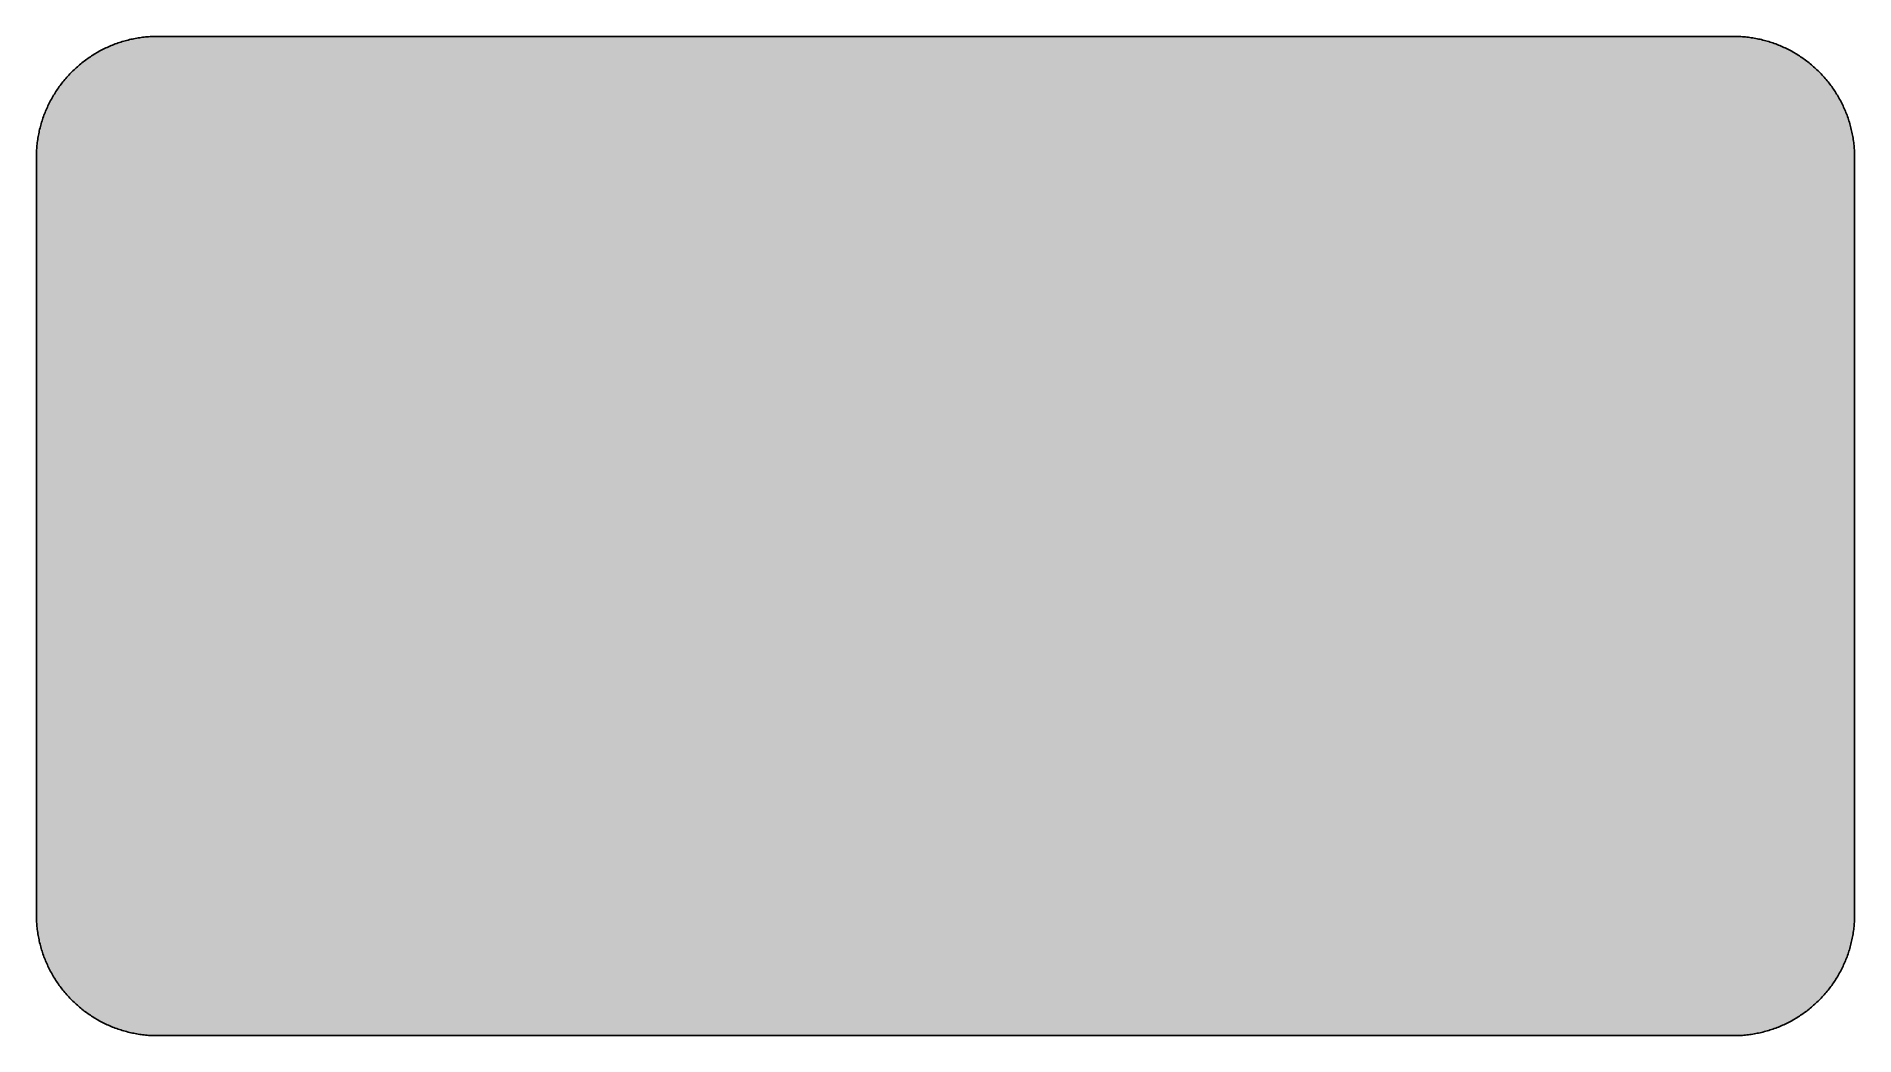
# Model space of a CAD drawing. Header units: millimetres. Extents: x 0 to 212, y 0 to 116.
import ezdxf

# ---------------------------------------------------------------- set-up
doc = ezdxf.new("R2010")
doc.units = ezdxf.units.MM

msp = doc.modelspace()

# ---------------------------------------------------------------- hatches: boundary and pattern name
msp.add_hatch(color=254).paths.add_polyline_path([(14.1633, 0.0536), (13.9878, 0.0533), (13.8125, 0.0559), (13.6373, 0.061), (13.462, 0.0686), (13.2893, 0.0787), (13.114, 0.0914), (12.9413, 0.1041), (12.7686, 0.1219), (12.5959, 0.1397), (12.4231, 0.16), (12.2504, 0.1829), (12.0777, 0.2057), (11.9075, 0.2337), (11.7373, 0.2616), (11.5672, 0.2921), (11.397, 0.3251), (11.2268, 0.3607), (11.0592, 0.3988), (10.8915, 0.4369), (10.7239, 0.4775), (10.5562, 0.5207), (10.3886, 0.5664), (10.2235, 0.6121), (10.0584, 0.6629), (9.8933, 0.7137), (9.7307, 0.7671), (9.5682, 0.8204), (9.4056, 0.8788), (9.2431, 0.9373), (9.083, 0.9982), (8.923, 1.0617), (8.763, 1.1252), (8.6055, 1.1938), (8.4455, 1.2624), (8.2906, 1.331), (8.1331, 1.4046), (7.9781, 1.4783), (7.8232, 1.5545), (7.6708, 1.6332), (7.5184, 1.7145), (7.366, 1.7958), (7.2161, 1.8796), (7.0663, 1.966), (6.919, 2.0523), (6.7716, 2.1438), (6.6243, 2.2352), (6.4795, 2.3266), (6.3348, 2.4232), (6.19, 2.5197), (6.0477, 2.6187), (5.908, 2.7178), (5.7683, 2.8194), (5.6286, 2.9235), (5.4915, 3.0302), (5.3543, 3.1369), (5.2197, 3.2461), (5.0851, 3.3579), (4.953, 3.4722), (4.8209, 3.5865), (4.6914, 3.7033), (4.5644, 3.8202), (4.4348, 3.9395), (4.3104, 4.0615), (4.1859, 4.1859), (4.0615, 4.3104), (3.9395, 4.4348), (3.8202, 4.5618), (3.7033, 4.6914), (3.5865, 4.8209), (3.4722, 4.953), (3.3579, 5.0851), (3.2487, 5.2197), (3.1369, 5.3543), (3.0302, 5.4915), (2.9235, 5.6286), (2.8194, 5.7683), (2.7178, 5.908), (2.6187, 6.0477), (2.5197, 6.19), (2.4232, 6.3348), (2.3266, 6.477), (2.2352, 6.6243), (2.1438, 6.7691), (2.0523, 6.919), (1.966, 7.0663), (1.8796, 7.2161), (1.7958, 7.366), (1.7145, 7.5184), (1.6332, 7.6708), (1.5545, 7.8232), (1.4783, 7.9781), (1.4046, 8.1331), (1.331, 8.2906), (1.2598, 8.4455), (1.1913, 8.603), (1.1252, 8.763), (1.0592, 8.923), (0.9982, 9.083), (0.9373, 9.2431), (0.8763, 9.4056), (0.8204, 9.5682), (0.7645, 9.7307), (0.7112, 9.8933), (0.6604, 10.0584), (0.6121, 10.2235), (0.5639, 10.3911), (0.5207, 10.5562), (0.4775, 10.7239), (0.4343, 10.8915), (0.3962, 11.0592), (0.3607, 11.2268), (0.3251, 11.397), (0.2921, 11.5672), (0.2616, 11.7373), (0.2311, 11.9075), (0.2057, 12.0802), (0.1803, 12.2504), (0.1575, 12.4231), (0.1372, 12.5959), (0.1194, 12.7686), (0.1041, 12.9413), (0.0889, 13.1166), (0.0787, 13.2893), (0.0686, 13.4645), (0.061, 13.6373), (0.0559, 13.8125), (0.0508, 13.9878), (0.0508, 14.163), (0.0522, 102.3592), (0.0508, 102.5322), (0.0559, 102.7074), (0.061, 102.8827), (0.0686, 103.058), (0.0787, 103.2307), (0.0889, 103.4059), (0.1041, 103.5787), (0.1194, 103.7514), (0.1372, 103.9241), (0.1575, 104.0968), (0.1803, 104.2695), (0.2057, 104.4423), (0.2311, 104.6124), (0.2616, 104.7826), (0.2921, 104.9528), (0.3251, 105.123), (0.3607, 105.2932), (0.3962, 105.4608), (0.4343, 105.6284), (0.4775, 105.7961), (0.5207, 105.9637), (0.5639, 106.1314), (0.6121, 106.2965), (0.6604, 106.4616), (0.7112, 106.6267), (0.7645, 106.7892), (0.8204, 106.9518), (0.8763, 107.1143), (0.9373, 107.2769), (0.9982, 107.4369), (1.0592, 107.5969), (1.1252, 107.757), (1.1913, 107.9144), (1.2598, 108.0745), (1.331, 108.2294), (1.4046, 108.3869), (1.4783, 108.5418), (1.5545, 108.6968), (1.6332, 108.8492), (1.7145, 109.0016), (1.7958, 109.154), (1.8796, 109.3038), (1.966, 109.4537), (2.0523, 109.601), (2.1438, 109.7483), (2.2352, 109.8956), (2.3266, 110.0404), (2.4232, 110.1852), (2.5197, 110.33), (2.6187, 110.4722), (2.7178, 110.6119), (2.8194, 110.7516), (2.9235, 110.8913), (3.0302, 111.0285), (3.1369, 111.1656), (3.2487, 111.3003), (3.3579, 111.4349), (3.4722, 111.567), (3.5865, 111.699), (3.7033, 111.8286), (3.8202, 111.9556), (3.9395, 112.0851), (4.0615, 112.2096), (4.1859, 112.334), (4.3104, 112.4585), (4.4348, 112.5804), (4.5644, 112.6998), (4.6914, 112.8166), (4.8209, 112.9335), (4.953, 113.0478), (5.0851, 113.1621), (5.2197, 113.2713), (5.3543, 113.3831), (5.4915, 113.4897), (5.6286, 113.5964), (5.7683, 113.7006), (5.908, 113.8022), (6.0477, 113.9012), (6.19, 114.0003), (6.3348, 114.0968), (6.4795, 114.1933), (6.6243, 114.2848), (6.7716, 114.3762), (6.919, 114.4676), (7.0663, 114.554), (7.2161, 114.6404), (7.366, 114.7242), (7.5184, 114.8055), (7.6708, 114.8867), (7.8232, 114.9655), (7.9781, 115.0417), (8.1331, 115.1153), (8.2906, 115.189), (8.4455, 115.2601), (8.6055, 115.3287), (8.763, 115.3947), (8.923, 115.4608), (9.083, 115.5217), (9.2431, 115.5827), (9.4056, 115.6437), (9.5682, 115.6995), (9.7307, 115.7554), (9.8933, 115.8088), (10.0584, 115.8596), (10.2235, 115.9078), (10.3886, 115.9561), (10.5562, 115.9993), (10.7239, 116.0424), (10.8915, 116.0856), (11.0592, 116.1237), (11.2268, 116.1593), (11.397, 116.1948), (11.5672, 116.2279), (11.7373, 116.2583), (11.9075, 116.2888), (12.0777, 116.3142), (12.2504, 116.3396), (12.4231, 116.3625), (12.5959, 116.3828), (12.7686, 116.4006), (12.9413, 116.4158), (13.114, 116.4311), (13.2893, 116.4412), (13.462, 116.4514), (13.6373, 116.459), (13.8125, 116.4641), (13.9878, 116.4692), (14.163, 116.4692), (197.6078, 116.4703), (197.7822, 116.4692), (197.9574, 116.4641), (198.1327, 116.459), (198.3054, 116.4514), (198.4807, 116.4412), (198.6534, 116.4311), (198.8287, 116.4158), (199.0014, 116.4006), (199.1741, 116.3828), (199.3468, 116.3625), (199.5195, 116.3396), (199.6897, 116.3142), (199.8624, 116.2888), (200.0326, 116.2583), (200.2028, 116.2279), (200.373, 116.1948), (200.5432, 116.1593), (200.7108, 116.1237), (200.8784, 116.0856), (201.0461, 116.0424), (201.2137, 115.9993), (201.3788, 115.9561), (201.5465, 115.9078), (201.7116, 115.8596), (201.8767, 115.8088), (202.0392, 115.7554), (202.2018, 115.6995), (202.3643, 115.6437), (202.5269, 115.5827), (202.6869, 115.5217), (202.8469, 115.4608), (203.007, 115.3947), (203.167, 115.3287), (203.3245, 115.2601), (203.4794, 115.189), (203.6369, 115.1153), (203.7918, 115.0417), (203.9468, 114.9655), (204.0992, 114.8867), (204.2516, 114.8055), (204.404, 114.7242), (204.5538, 114.6404), (204.7037, 114.554), (204.8535, 114.4676), (205.0009, 114.3762), (205.1456, 114.2848), (205.293, 114.1933), (205.4352, 114.0968), (205.58, 114.0003), (205.7222, 113.9012), (205.8619, 113.8022), (206.0016, 113.7006), (206.1413, 113.5964), (206.2785, 113.4897), (206.4156, 113.3831), (206.5503, 113.2713), (206.6849, 113.1621), (206.817, 113.0478), (206.949, 112.9335), (207.0786, 112.8166), (207.2081, 112.6998), (207.3351, 112.5804), (207.4596, 112.4585), (207.584, 112.334), (207.7085, 112.2096), (207.8304, 112.0851), (207.9498, 111.9556), (208.0666, 111.8286), (208.1835, 111.699), (208.2978, 111.567), (208.4121, 111.4349), (208.5238, 111.3003), (208.6331, 111.1656), (208.7397, 111.0285), (208.8464, 110.8913), (208.9506, 110.7516), (209.0522, 110.6119), (209.1512, 110.4722), (209.2503, 110.33), (209.3468, 110.1852), (209.4433, 110.0404), (209.5348, 109.8956), (209.6262, 109.7483), (209.7176, 109.601), (209.804, 109.4537), (209.8904, 109.3038), (209.9742, 109.154), (210.0555, 109.0016), (210.1367, 108.8492), (210.2155, 108.6968), (210.2917, 108.5418), (210.3653, 108.3869), (210.439, 108.2294), (210.5076, 108.0745), (210.5762, 107.9144), (210.6447, 107.757), (210.7082, 107.5969), (210.7717, 107.4369), (210.8327, 107.2769), (210.8911, 107.1143), (210.9495, 106.9518), (211.0029, 106.7892), (211.0562, 106.6267), (211.107, 106.4616), (211.1578, 106.2965), (211.2035, 106.1314), (211.2493, 105.9637), (211.2924, 105.7961), (211.3331, 105.6284), (211.3712, 105.4608), (211.4093, 105.2932), (211.4448, 105.123), (211.4779, 104.9528), (211.5083, 104.7826), (211.5363, 104.6124), (211.5642, 104.4423), (211.5871, 104.2695), (211.6099, 104.0968), (211.6303, 103.9241), (211.648, 103.7514), (211.6658, 103.5787), (211.6785, 103.4059), (211.6912, 103.2307), (211.7014, 103.058), (211.709, 102.8827), (211.7141, 102.7074), (211.7166, 102.5322), (211.7166, 102.3569), (211.7189, 14.1647), (211.7166, 13.9878), (211.7141, 13.8125), (211.709, 13.6373), (211.7014, 13.4645), (211.6912, 13.2893), (211.6785, 13.1166), (211.6658, 12.9413), (211.648, 12.7686), (211.6303, 12.5959), (211.6099, 12.4231), (211.5871, 12.2504), (211.5642, 12.0802), (211.5363, 11.9075), (211.5083, 11.7373), (211.4779, 11.5672), (211.4448, 11.397), (211.4093, 11.2268), (211.3712, 11.0592), (211.3331, 10.8915), (211.2924, 10.7239), (211.2493, 10.5562), (211.2035, 10.3911), (211.1578, 10.2235), (211.107, 10.0584), (211.0562, 9.8933), (211.0029, 9.7307), (210.9495, 9.5682), (210.8911, 9.4056), (210.8327, 9.2431), (210.7717, 9.083), (210.7082, 8.923), (210.6447, 8.763), (210.5762, 8.603), (210.5076, 8.4455), (210.439, 8.2906), (210.3653, 8.1331), (210.2917, 7.9781), (210.2155, 7.8232), (210.1367, 7.6708), (210.0555, 7.5184), (209.9742, 7.366), (209.8904, 7.2161), (209.804, 7.0663), (209.7176, 6.919), (209.6262, 6.7691), (209.5348, 6.6243), (209.4433, 6.477), (209.3468, 6.3348), (209.2503, 6.19), (209.1512, 6.0477), (209.0522, 5.908), (208.9506, 5.7683), (208.8464, 5.6286), (208.7397, 5.4915), (208.6331, 5.3543), (208.5238, 5.2197), (208.4121, 5.0851), (208.2978, 4.953), (208.1835, 4.8209), (208.0666, 4.6914), (207.9498, 4.5618), (207.8304, 4.4348), (207.7085, 4.3104), (207.584, 4.1859), (207.4596, 4.0615), (207.3351, 3.9395), (207.2081, 3.8202), (207.0786, 3.7033), (206.949, 3.5865), (206.817, 3.4722), (206.6849, 3.3579), (206.5503, 3.2461), (206.4156, 3.1369), (206.2785, 3.0302), (206.1413, 2.9235), (206.0016, 2.8194), (205.8619, 2.7178), (205.7222, 2.6187), (205.58, 2.5197), (205.4352, 2.4232), (205.293, 2.3266), (205.1456, 2.2352), (205.0009, 2.1438), (204.8535, 2.0523), (204.7037, 1.966), (204.5538, 1.8796), (204.404, 1.7958), (204.2516, 1.7145), (204.0992, 1.6332), (203.9468, 1.5545), (203.7918, 1.4783), (203.6369, 1.4046), (203.4794, 1.331), (203.3245, 1.2624), (203.167, 1.1938), (203.007, 1.1252), (202.8469, 1.0617), (202.6869, 0.9982), (202.5269, 0.9373), (202.3643, 0.8788), (202.2018, 0.8204), (202.0392, 0.7671), (201.8767, 0.7137), (201.7116, 0.6629), (201.5465, 0.6121), (201.3788, 0.5664), (201.2137, 0.5207), (201.0461, 0.4775), (200.8784, 0.4369), (200.7108, 0.3988), (200.5432, 0.3607), (200.373, 0.3251), (200.2028, 0.2921), (200.0326, 0.2616), (199.8624, 0.2337), (199.6897, 0.2057), (199.5195, 0.1829), (199.3468, 0.16), (199.1741, 0.1397), (199.0014, 0.1219), (198.8287, 0.1041), (198.6534, 0.0914), (198.4807, 0.0787), (198.3054, 0.0686), (198.1327, 0.061), (197.9574, 0.0559), (197.7822, 0.0533), (197.6069, 0.0533)])
h = msp.add_hatch(color=59)
h.paths.add_polyline_path([(14.1633, 3.5814), (13.8887, 3.5839), (13.6169, 3.5941), (13.3477, 3.6119), (13.081, 3.6347), (12.8143, 3.6652), (12.5501, 3.7008), (12.2885, 3.7465), (12.0294, 3.7948), (11.7729, 3.8506), (11.5164, 3.9141), (11.2649, 3.9827), (11.016, 4.0564), (10.7671, 4.1351), (10.5232, 4.2215), (10.2819, 4.3129), (10.0432, 4.412), (9.8069, 4.5161), (9.5733, 4.6228), (9.3447, 4.7371), (9.1186, 4.8565), (8.8951, 4.9809), (8.6741, 5.113), (8.4582, 5.2476), (8.2448, 5.3873), (8.0366, 5.5321), (7.8308, 5.682), (7.6276, 5.8369), (7.4295, 5.9969), (7.2365, 6.1595), (7.046, 6.3297), (6.8605, 6.5024), (6.6777, 6.6802), (6.5024, 6.8605), (6.3271, 7.046), (6.1595, 7.2365), (5.9969, 7.432), (5.8369, 7.6302), (5.682, 7.8308), (5.5321, 8.0366), (5.3873, 8.2448), (5.2451, 8.4582), (5.1105, 8.6741), (4.9809, 8.8951), (4.8565, 9.1186), (4.7371, 9.3447), (4.6228, 9.5758), (4.5136, 9.8069), (4.4094, 10.0432), (4.3129, 10.2819), (4.2215, 10.5232), (4.1351, 10.7696), (4.0538, 11.016), (3.9802, 11.2649), (3.9116, 11.5189), (3.8506, 11.7729), (3.7948, 12.0294), (3.744, 12.2911), (3.7008, 12.5527), (3.6627, 12.8143), (3.6322, 13.081), (3.6093, 13.3502), (3.5916, 13.6195), (3.5814, 13.8913), (3.5789, 14.163), (3.58, 102.3592), (3.5814, 102.6312), (3.5916, 102.903), (3.6093, 103.1723), (3.6322, 103.439), (3.6627, 103.7057), (3.7008, 103.9698), (3.744, 104.2314), (3.7948, 104.4905), (3.8506, 104.7471), (3.9116, 105.0036), (3.9802, 105.2551), (4.0538, 105.504), (4.1351, 105.7529), (4.2215, 105.9967), (4.3129, 106.238), (4.4094, 106.4768), (4.5136, 106.713), (4.6228, 106.9467), (4.7371, 107.1753), (4.8565, 107.4014), (4.9809, 107.6249), (5.1105, 107.8459), (5.2451, 108.0618), (5.3873, 108.2751), (5.5321, 108.4834), (5.682, 108.6891), (5.8369, 108.8923), (5.9969, 109.0905), (6.1595, 109.2835), (6.3271, 109.474), (6.5024, 109.6594), (6.6777, 109.8423), (6.8605, 110.0176), (7.046, 110.1928), (7.2365, 110.3605), (7.4295, 110.523), (7.6276, 110.683), (7.8308, 110.838), (8.0366, 110.9878), (8.2448, 111.1326), (8.4582, 111.2749), (8.6741, 111.4095), (8.8951, 111.539), (9.1186, 111.6635), (9.3447, 111.7829), (9.5733, 111.8972), (9.8069, 112.0064), (10.0432, 112.1105), (10.2819, 112.207), (10.5232, 112.2985), (10.7671, 112.3848), (11.016, 112.4661), (11.2649, 112.5398), (11.5164, 112.6084), (11.7729, 112.6693), (12.0294, 112.7252), (12.2885, 112.776), (12.5501, 112.8192), (12.8143, 112.8573), (13.081, 112.8878), (13.3477, 112.9106), (13.6169, 112.9284), (13.8887, 112.9386), (14.163, 112.9411), (197.6078, 112.9425), (197.8787, 112.9386), (198.1505, 112.9284), (198.4197, 112.9106), (198.689, 112.8878), (198.9557, 112.8573), (199.2173, 112.8192), (199.4789, 112.776), (199.7405, 112.7252), (199.9971, 112.6693), (200.2511, 112.6084), (200.5051, 112.5398), (200.754, 112.4661), (201.0004, 112.3848), (201.2467, 112.2985), (201.488, 112.207), (201.7268, 112.1105), (201.963, 112.0064), (202.1942, 111.8972), (202.4253, 111.7829), (202.6514, 111.6635), (202.8749, 111.539), (203.0959, 111.4095), (203.3118, 111.2749), (203.5251, 111.1326), (203.7334, 110.9878), (203.9391, 110.838), (204.1398, 110.683), (204.3379, 110.523), (204.5335, 110.3605), (204.724, 110.1928), (204.9094, 110.0176), (205.0898, 109.8423), (205.2676, 109.6594), (205.4403, 109.474), (205.6105, 109.2835), (205.773, 109.0905), (205.933, 108.8923), (206.088, 108.6891), (206.2378, 108.4834), (206.3826, 108.2751), (206.5223, 108.0618), (206.6569, 107.8459), (206.789, 107.6249), (206.9135, 107.4014), (207.0329, 107.1753), (207.1472, 106.9467), (207.2538, 106.713), (207.358, 106.4768), (207.457, 106.238), (207.5485, 105.9967), (207.6348, 105.7529), (207.7136, 105.504), (207.7872, 105.2551), (207.8558, 105.0036), (207.9193, 104.7471), (207.9752, 104.4905), (208.0235, 104.2314), (208.0692, 103.9698), (208.1047, 103.7057), (208.1352, 103.439), (208.1581, 103.1723), (208.1759, 102.903), (208.186, 102.6312), (208.1911, 102.3569), (208.1911, 14.1647), (208.186, 13.8913), (208.1759, 13.6195), (208.1581, 13.3502), (208.1352, 13.081), (208.1047, 12.8143), (208.0692, 12.5527), (208.0235, 12.2911), (207.9752, 12.0294), (207.9193, 11.7729), (207.8558, 11.5189), (207.7872, 11.2649), (207.7136, 11.016), (207.6348, 10.7696), (207.5485, 10.5232), (207.457, 10.2819), (207.358, 10.0432), (207.2538, 9.8069), (207.1472, 9.5758), (207.0329, 9.3447), (206.9135, 9.1186), (206.789, 8.8951), (206.6569, 8.6741), (206.5223, 8.4582), (206.3826, 8.2448), (206.2378, 8.0366), (206.088, 7.8308), (205.933, 7.6302), (205.773, 7.432), (205.6105, 7.2365), (205.4403, 7.046), (205.2676, 6.8605), (205.0898, 6.6802), (204.9094, 6.5024), (204.724, 6.3297), (204.5335, 6.1595), (204.3379, 5.9969), (204.1398, 5.8369), (203.9391, 5.682), (203.7334, 5.5321), (203.5251, 5.3873), (203.3118, 5.2476), (203.0959, 5.113), (202.8749, 4.9809), (202.6514, 4.8565), (202.4253, 4.7371), (202.1942, 4.6228), (201.963, 4.5161), (201.7268, 4.412), (201.488, 4.3129), (201.2467, 4.2215), (201.0004, 4.1351), (200.754, 4.0564), (200.5051, 3.9827), (200.2511, 3.9141), (199.9971, 3.8506), (199.7405, 3.7948), (199.4789, 3.7465), (199.2173, 3.7008), (198.9557, 3.6652), (198.689, 3.6347), (198.4197, 3.6119), (198.1505, 3.5941), (197.8787, 3.5839), (197.6069, 3.5789)])
h.paths.add_polyline_path([(14.1633, 8.8731), (14.0259, 8.8748), (13.8887, 8.8798), (13.7541, 8.8875), (13.622, 8.9002), (13.4874, 8.9154), (13.3553, 8.9332), (13.2258, 8.9535), (13.0962, 8.9789), (12.9667, 9.0068), (12.8397, 9.0373), (12.7127, 9.0729), (12.5882, 9.1084), (12.4663, 9.1491), (12.3419, 9.1923), (12.2225, 9.238), (12.1031, 9.2888), (11.9837, 9.3396), (11.8694, 9.3929), (11.7526, 9.4513), (11.6408, 9.5098), (11.5291, 9.5733), (11.4198, 9.6368), (11.3106, 9.7053), (11.2039, 9.7765), (11.0998, 9.8476), (10.9957, 9.9238), (10.8966, 10), (10.7975, 10.0787), (10.6985, 10.1625), (10.6045, 10.2464), (10.5105, 10.3327), (10.4216, 10.4216), (10.3327, 10.5131), (10.2464, 10.6045), (10.16, 10.701), (10.0787, 10.7975), (10, 10.8966), (9.9212, 10.9982), (9.8476, 11.0998), (9.7739, 11.2039), (9.7053, 11.3106), (9.6368, 11.4198), (9.5707, 11.5291), (9.5098, 11.6408), (9.4488, 11.7551), (9.3929, 11.8694), (9.337, 11.9863), (9.2862, 12.1031), (9.238, 12.2225), (9.1923, 12.3444), (9.1491, 12.4663), (9.1084, 12.5908), (9.0703, 12.7152), (9.0373, 12.8397), (9.0068, 12.9692), (8.9789, 13.0962), (8.9535, 13.2258), (8.9306, 13.3579), (8.9129, 13.4899), (8.8976, 13.622), (8.8849, 13.7566), (8.8773, 13.8913), (8.8722, 14.0259), (8.8697, 14.163), (8.8717, 102.3592), (8.8722, 102.4941), (8.8773, 102.6312), (8.8849, 102.7659), (8.8976, 102.8979), (8.9129, 103.0326), (8.9306, 103.1646), (8.9535, 103.2942), (8.9789, 103.4237), (9.0068, 103.5533), (9.0373, 103.6803), (9.0703, 103.8073), (9.1084, 103.9317), (9.1491, 104.0536), (9.1923, 104.1781), (9.238, 104.2975), (9.2862, 104.4169), (9.337, 104.5362), (9.3929, 104.6505), (9.4488, 104.7674), (9.5098, 104.8791), (9.5707, 104.9909), (9.6368, 105.1001), (9.7053, 105.2093), (9.7739, 105.316), (9.8476, 105.4202), (9.9212, 105.5243), (10, 105.6234), (10.0787, 105.7224), (10.16, 105.8215), (10.2464, 105.9155), (10.3327, 106.0094), (10.4216, 106.0983), (10.5105, 106.1872), (10.6045, 106.2736), (10.6985, 106.36), (10.7975, 106.4412), (10.8966, 106.52), (10.9957, 106.5987), (11.0998, 106.6724), (11.2039, 106.746), (11.3106, 106.8146), (11.4198, 106.8832), (11.5291, 106.9492), (11.6408, 107.0102), (11.7526, 107.0712), (11.8694, 107.127), (11.9837, 107.1829), (12.1031, 107.2337), (12.2225, 107.282), (12.3419, 107.3277), (12.4663, 107.3709), (12.5882, 107.4115), (12.7127, 107.4496), (12.8397, 107.4826), (12.9667, 107.5131), (13.0962, 107.5411), (13.2258, 107.5665), (13.3553, 107.5893), (13.4874, 107.6071), (13.622, 107.6223), (13.7541, 107.635), (13.8887, 107.6427), (14.0259, 107.6477), (14.163, 107.6503), (197.6078, 107.6508), (197.7441, 107.6477), (197.8787, 107.6427), (198.0133, 107.635), (198.1479, 107.6223), (198.28, 107.6071), (198.4121, 107.5893), (198.5442, 107.5665), (198.6737, 107.5411), (198.8007, 107.5131), (198.9303, 107.4826), (199.0547, 107.4496), (199.1792, 107.4115), (199.3036, 107.3709), (199.4256, 107.3277), (199.5475, 107.282), (199.6669, 107.2337), (199.7837, 107.1829), (199.9005, 107.127), (200.0148, 107.0712), (200.1291, 107.0102), (200.2409, 106.9492), (200.3501, 106.8832), (200.4593, 106.8146), (200.566, 106.746), (200.6702, 106.6724), (200.7718, 106.5987), (200.8734, 106.52), (200.9724, 106.4412), (201.0689, 106.36), (201.1655, 106.2736), (201.2569, 106.1872), (201.3483, 106.0983), (201.4372, 106.0094), (201.5236, 105.9155), (201.6074, 105.8215), (201.6912, 105.7224), (201.77, 105.6234), (201.8462, 105.5243), (201.9224, 105.4202), (201.9935, 105.316), (202.0646, 105.2093), (202.1332, 105.1001), (202.1967, 104.9909), (202.2602, 104.8791), (202.3186, 104.7674), (202.377, 104.6505), (202.4304, 104.5362), (202.4812, 104.4169), (202.532, 104.2975), (202.5777, 104.1781), (202.6209, 104.0536), (202.6615, 103.9317), (202.6971, 103.8073), (202.7326, 103.6803), (202.7631, 103.5533), (202.7911, 103.4237), (202.8165, 103.2942), (202.8368, 103.1646), (202.8546, 103.0326), (202.8698, 102.8979), (202.8825, 102.7659), (202.8901, 102.6312), (202.8952, 102.4941), (202.8977, 102.3569), (202.8994, 14.1647), (202.8952, 14.0259), (202.8901, 13.8913), (202.8825, 13.7566), (202.8698, 13.622), (202.8546, 13.4899), (202.8368, 13.3579), (202.8165, 13.2258), (202.7911, 13.0962), (202.7631, 12.9692), (202.7326, 12.8397), (202.6971, 12.7152), (202.6615, 12.5908), (202.6209, 12.4663), (202.5777, 12.3444), (202.532, 12.2225), (202.4812, 12.1031), (202.4304, 11.9863), (202.377, 11.8694), (202.3186, 11.7551), (202.2602, 11.6408), (202.1967, 11.5291), (202.1332, 11.4198), (202.0646, 11.3106), (201.9935, 11.2039), (201.9224, 11.0998), (201.8462, 10.9982), (201.77, 10.8966), (201.6912, 10.7975), (201.6074, 10.701), (201.5236, 10.6045), (201.4372, 10.5131), (201.3483, 10.4216), (201.2569, 10.3327), (201.1655, 10.2464), (201.0689, 10.1625), (200.9724, 10.0787), (200.8734, 10), (200.7718, 9.9238), (200.6702, 9.8476), (200.566, 9.7765), (200.4593, 9.7053), (200.3501, 9.6368), (200.2409, 9.5733), (200.1291, 9.5098), (200.0148, 9.4513), (199.9005, 9.3929), (199.7837, 9.3396), (199.6669, 9.2888), (199.5475, 9.238), (199.4256, 9.1923), (199.3036, 9.1491), (199.1792, 9.1084), (199.0547, 9.0729), (198.9303, 9.0373), (198.8007, 9.0068), (198.6737, 8.9789), (198.5442, 8.9535), (198.4121, 8.9332), (198.28, 8.9154), (198.1479, 8.9002), (198.0133, 8.8875), (197.8787, 8.8798), (197.7441, 8.8748), (197.6069, 8.8722)], flags=16)
h = msp.add_hatch(color=59)
edge = h.paths.add_edge_path()
edge.add_line((118.0123, 45.2092), (118.0059, 44.7954))
edge.add_line((118.0059, 44.7954), (117.9957, 44.3941))
edge.add_line((117.9957, 44.3941), (117.9754, 44.003))
edge.add_line((117.9754, 44.003), (117.9474, 43.6245))
edge.add_line((117.9474, 43.6245), (117.9119, 43.2537))
edge.add_line((117.9119, 43.2537), (117.8687, 42.8955))
edge.add_line((117.8687, 42.8955), (117.8179, 42.545))
edge.add_line((117.8179, 42.545), (117.7595, 42.2072))
edge.add_line((117.7595, 42.2072), (117.696, 41.877))
edge.add_line((117.696, 41.877), (117.6249, 41.5595))
edge.add_line((117.6249, 41.5595), (117.5461, 41.2496))
edge.add_line((117.5461, 41.2496), (117.4623, 40.9473))
edge.add_line((117.4623, 40.9473), (117.3709, 40.6578))
edge.add_line((117.3709, 40.6578), (117.2743, 40.3758))
edge.add_line((117.2743, 40.3758), (117.1702, 40.1015))
edge.add_line((117.1702, 40.1015), (117.061, 39.8374))
edge.add_line((117.061, 39.8374), (116.9467, 39.5834))
edge.add_line((116.9467, 39.5834), (116.8273, 39.3344))
edge.add_line((116.8273, 39.3344), (116.7003, 39.0982))
edge.add_line((116.7003, 39.0982), (116.5708, 38.8671))
edge.add_line((116.5708, 38.8671), (116.4336, 38.6461))
edge.add_line((116.4336, 38.6461), (116.2939, 38.4327))
edge.add_line((116.2939, 38.4327), (116.1466, 38.227))
edge.add_line((116.1466, 38.227), (115.9967, 38.0289))
edge.add_line((115.9967, 38.0289), (115.8418, 37.8384))
edge.add_line((115.8418, 37.8384), (115.6843, 37.6555))
edge.add_line((115.6843, 37.6555), (115.5192, 37.4802))
edge.add_line((115.5192, 37.4802), (115.3541, 37.3126))
edge.add_line((115.3541, 37.3126), (115.1814, 37.15))
edge.add_line((115.1814, 37.15), (115.0087, 36.9951))
edge.add_line((115.0087, 36.9951), (114.8309, 36.8478))
edge.add_line((114.8309, 36.8478), (114.648, 36.7081))
edge.add_line((114.648, 36.7081), (114.4651, 36.5735))
edge.add_line((114.4651, 36.5735), (114.2771, 36.4465))
edge.add_line((114.2771, 36.4465), (114.0866, 36.3245))
edge.add_line((114.0866, 36.3245), (113.8936, 36.2102))
edge.add_line((113.8936, 36.2102), (113.698, 36.0985))
edge.add_line((113.698, 36.0985), (113.4999, 35.9969))
edge.add_line((113.4999, 35.9969), (113.2992, 35.8978))
edge.add_line((113.2992, 35.8978), (113.0986, 35.8064))
edge.add_line((113.0986, 35.8064), (112.8928, 35.7175))
edge.add_line((112.8928, 35.7175), (112.6871, 35.6362))
edge.add_line((112.6871, 35.6362), (112.4814, 35.56))
edge.add_line((112.4814, 35.56), (112.2705, 35.4889))
edge.add_line((112.2705, 35.4889), (112.0623, 35.4203))
edge.add_line((112.0623, 35.4203), (111.8514, 35.3593))
edge.add_line((111.8514, 35.3593), (111.6381, 35.3009))
edge.add_line((111.6381, 35.3009), (111.4247, 35.2476))
edge.add_line((111.4247, 35.2476), (111.2114, 35.1993))
edge.add_line((111.2114, 35.1993), (110.998, 35.1561))
edge.add_line((110.998, 35.1561), (110.7846, 35.1155))
edge.add_line((110.7846, 35.1155), (110.5687, 35.0774))
edge.add_line((110.5687, 35.0774), (110.3554, 35.0444))
edge.add_line((110.3554, 35.0444), (110.142, 35.0164))
edge.add_line((110.142, 35.0164), (109.9261, 34.991))
edge.add_line((109.9261, 34.991), (109.7128, 34.9682))
edge.add_line((109.7128, 34.9682), (109.5019, 34.9479))
edge.add_line((109.5019, 34.9479), (109.2886, 34.9326))
edge.add_line((109.2886, 34.9326), (109.0778, 34.9174))
edge.add_line((109.0778, 34.9174), (108.8695, 34.9072))
edge.add_line((108.8695, 34.9072), (108.6612, 34.8996))
edge.add_line((108.6612, 34.8996), (108.4529, 34.8945))
edge.add_line((108.4529, 34.8945), (108.2497, 34.8894))
edge.add_line((108.2497, 34.8894), (108.044, 34.8894))
edge.add_line((108.044, 34.8894), (98.5213, 34.8904))
edge.add_line((98.5213, 34.8904), (98.5213, 56.1453))
edge.add_line((98.5213, 56.1453), (108.0463, 56.1453))
edge.add_line((108.0463, 56.1453), (108.3132, 56.1416))
edge.add_line((108.3132, 56.1416), (108.5774, 56.1365))
edge.add_line((108.5774, 56.1365), (108.8415, 56.1289))
edge.add_line((108.8415, 56.1289), (109.1006, 56.1162))
edge.add_line((109.1006, 56.1162), (109.3597, 56.101))
edge.add_line((109.3597, 56.101), (109.6162, 56.0832))
edge.add_line((109.6162, 56.0832), (109.8677, 56.0603))
edge.add_line((109.8677, 56.0603), (110.1192, 56.0324))
edge.add_line((110.1192, 56.0324), (110.3681, 56.0019))
edge.add_line((110.3681, 56.0019), (110.6119, 55.9664))
edge.add_line((110.6119, 55.9664), (110.8532, 55.9257))
edge.add_line((110.8532, 55.9257), (111.0945, 55.8825))
edge.add_line((111.0945, 55.8825), (111.3307, 55.8343))
edge.add_line((111.3307, 55.8343), (111.5644, 55.7835))
edge.add_line((111.5644, 55.7835), (111.793, 55.7251))
edge.add_line((111.793, 55.7251), (112.0216, 55.6641))
edge.add_line((112.0216, 55.6641), (112.2451, 55.5955))
edge.add_line((112.2451, 55.5955), (112.4661, 55.5244))
edge.add_line((112.4661, 55.5244), (112.682, 55.4482))
edge.add_line((112.682, 55.4482), (112.8979, 55.3669))
edge.add_line((112.8979, 55.3669), (113.1062, 55.278))
edge.add_line((113.1062, 55.278), (113.3145, 55.1866))
edge.add_line((113.3145, 55.1866), (113.5177, 55.0901))
edge.add_line((113.5177, 55.0901), (113.7183, 54.9859))
edge.add_line((113.7183, 54.9859), (113.9139, 54.8767))
edge.add_line((113.9139, 54.8767), (114.107, 54.7624))
edge.add_line((114.107, 54.7624), (114.2949, 54.643))
edge.add_line((114.2949, 54.643), (114.4803, 54.516))
edge.add_line((114.4803, 54.516), (114.6607, 54.3839))
edge.add_line((114.6607, 54.3839), (114.8359, 54.2468))
edge.add_line((114.8359, 54.2468), (115.0087, 54.102))
edge.add_line((115.0087, 54.102), (115.1788, 53.9496))
edge.add_line((115.1788, 53.9496), (115.3414, 53.7921))
edge.add_line((115.3414, 53.7921), (115.5014, 53.6296))
edge.add_line((115.5014, 53.6296), (115.6589, 53.4594))
edge.add_line((115.6589, 53.4594), (115.8088, 53.2816))
edge.add_line((115.8088, 53.2816), (115.9561, 53.0987))
edge.add_line((115.9561, 53.0987), (116.0983, 52.9082))
edge.add_line((116.0983, 52.9082), (116.2355, 52.7101))
edge.add_line((116.2355, 52.7101), (116.3701, 52.5043))
edge.add_line((116.3701, 52.5043), (116.4971, 52.2935))
edge.add_line((116.4971, 52.2935), (116.6216, 52.0751))
edge.add_line((116.6216, 52.0751), (116.7409, 51.8465))
edge.add_line((116.7409, 51.8465), (116.8552, 51.6128))
edge.add_line((116.8552, 51.6128), (116.9645, 51.3715))
edge.add_line((116.9645, 51.3715), (117.0661, 51.1226))
edge.add_line((117.0661, 51.1226), (117.1651, 50.866))
edge.add_line((117.1651, 50.866), (117.2591, 50.5993))
edge.add_line((117.2591, 50.5993), (117.348, 50.3276))
edge.add_line((117.348, 50.3276), (117.4318, 50.0456))
edge.add_line((117.4318, 50.0456), (117.5106, 49.7561))
edge.add_line((117.5106, 49.7561), (117.5817, 49.4589))
edge.add_line((117.5817, 49.4589), (117.6503, 49.1541))
edge.add_line((117.6503, 49.1541), (117.7112, 48.8391))
edge.add_line((117.7112, 48.8391), (117.7671, 48.5165))
edge.add_line((117.7671, 48.5165), (117.8179, 48.1838))
edge.add_line((117.8179, 48.1838), (117.8636, 47.8434))
edge.add_line((117.8636, 47.8434), (117.9017, 47.4955))
edge.add_line((117.9017, 47.4955), (117.9347, 47.1373))
edge.add_line((117.9347, 47.1373), (117.9627, 46.769))
edge.add_line((117.9627, 46.769), (117.983, 46.3931))
edge.add_line((117.983, 46.3931), (117.9982, 46.007))
edge.add_line((117.9982, 46.007), (118.0084, 45.6133))
edge.add_line((118.0084, 45.6133), (118.0109, 45.2069))
edge = h.paths.add_edge_path(flags=16)
edge.add_line((115.7192, 72.9022), (115.7148, 72.5068))
edge.add_line((115.7148, 72.5068), (115.7021, 72.1208))
edge.add_line((115.7021, 72.1208), (115.6843, 71.7474))
edge.add_line((115.6843, 71.7474), (115.6564, 71.3867))
edge.add_line((115.6564, 71.3867), (115.6233, 71.0336))
edge.add_line((115.6233, 71.0336), (115.5827, 70.6933))
edge.add_line((115.5827, 70.6933), (115.5344, 70.3631))
edge.add_line((115.5344, 70.3631), (115.4811, 70.043))
edge.add_line((115.4811, 70.043), (115.4201, 69.7332))
edge.add_line((115.4201, 69.7332), (115.3541, 69.4334))
edge.add_line((115.3541, 69.4334), (115.2804, 69.1413))
edge.add_line((115.2804, 69.1413), (115.2017, 68.8619))
edge.add_line((115.2017, 68.8619), (115.1153, 68.5902))
edge.add_line((115.1153, 68.5902), (115.0264, 68.3285))
edge.add_line((115.0264, 68.3285), (114.9299, 68.0745))
edge.add_line((114.9299, 68.0745), (114.8283, 67.8307))
edge.add_line((114.8283, 67.8307), (114.7242, 67.597))
edge.add_line((114.7242, 67.597), (114.6124, 67.3684))
edge.add_line((114.6124, 67.3684), (114.4956, 67.1525))
edge.add_line((114.4956, 67.1525), (114.3762, 66.9417))
edge.add_line((114.3762, 66.9417), (114.2517, 66.741))
edge.add_line((114.2517, 66.741), (114.1222, 66.548))
edge.add_line((114.1222, 66.548), (113.9901, 66.3626))
edge.add_line((113.9901, 66.3626), (113.853, 66.1848))
edge.add_line((113.853, 66.1848), (113.7133, 66.0121))
edge.add_line((113.7133, 66.0121), (113.5685, 65.8495))
edge.add_line((113.5685, 65.8495), (113.4212, 65.6946))
edge.add_line((113.4212, 65.6946), (113.2713, 65.5447))
edge.add_line((113.2713, 65.5447), (113.1189, 65.405))
edge.add_line((113.1189, 65.405), (112.9614, 65.2678))
edge.add_line((112.9614, 65.2678), (112.8039, 65.1408))
edge.add_line((112.8039, 65.1408), (112.6414, 65.0189))
edge.add_line((112.6414, 65.0189), (112.4788, 64.9021))
edge.add_line((112.4788, 64.9021), (112.3137, 64.7929))
edge.add_line((112.3137, 64.7929), (112.1461, 64.6887))
edge.add_line((112.1461, 64.6887), (111.9759, 64.5922))
edge.add_line((111.9759, 64.5922), (111.8057, 64.4982))
edge.add_line((111.8057, 64.4982), (111.633, 64.4119))
edge.add_line((111.633, 64.4119), (111.4603, 64.3306))
edge.add_line((111.4603, 64.3306), (111.2876, 64.2544))
edge.add_line((111.2876, 64.2544), (111.1123, 64.1833))
edge.add_line((111.1123, 64.1833), (110.9345, 64.1172))
edge.add_line((110.9345, 64.1172), (110.7592, 64.0537))
edge.add_line((110.7592, 64.0537), (110.584, 63.9978))
edge.add_line((110.584, 63.9978), (110.4062, 63.9445))
edge.add_line((110.4062, 63.9445), (110.2284, 63.8962))
edge.add_line((110.2284, 63.8962), (110.0531, 63.8505))
edge.add_line((110.0531, 63.8505), (109.8753, 63.8099))
edge.add_line((109.8753, 63.8099), (109.7001, 63.7718))
edge.add_line((109.7001, 63.7718), (109.5248, 63.7388))
edge.add_line((109.5248, 63.7388), (109.3521, 63.7083))
edge.add_line((109.3521, 63.7083), (109.1794, 63.6829))
edge.add_line((109.1794, 63.6829), (109.0066, 63.6575))
edge.add_line((109.0066, 63.6575), (108.8365, 63.6372))
edge.add_line((108.8365, 63.6372), (108.6688, 63.6194))
edge.add_line((108.6688, 63.6194), (108.5012, 63.6041))
edge.add_line((108.5012, 63.6041), (108.3361, 63.5889))
edge.add_line((108.3361, 63.5889), (108.1735, 63.5787))
edge.add_line((108.1735, 63.5787), (108.0135, 63.5711))
edge.add_line((108.0135, 63.5711), (107.856, 63.5635))
edge.add_line((107.856, 63.5635), (107.6985, 63.5584))
edge.add_line((107.6985, 63.5584), (107.5461, 63.5559))
edge.add_line((107.5461, 63.5559), (107.3988, 63.5533))
edge.add_line((107.3988, 63.5533), (107.2515, 63.5533))
edge.add_line((107.2515, 63.5533), (98.5213, 63.5536))
edge.add_line((98.5213, 63.5536), (98.5213, 81.8099))
edge.add_line((98.5213, 81.8099), (106.8998, 81.8099))
edge.add_line((106.8998, 81.8099), (107.1651, 81.8058))
edge.add_line((107.1651, 81.8058), (107.4293, 81.8007))
edge.add_line((107.4293, 81.8007), (107.6884, 81.7931))
edge.add_line((107.6884, 81.7931), (107.9424, 81.7804))
edge.add_line((107.9424, 81.7804), (108.1938, 81.7651))
edge.add_line((108.1938, 81.7651), (108.4402, 81.7448))
edge.add_line((108.4402, 81.7448), (108.6841, 81.722))
edge.add_line((108.6841, 81.722), (108.9228, 81.694))
edge.add_line((108.9228, 81.694), (109.159, 81.6635))
edge.add_line((109.159, 81.6635), (109.3902, 81.628))
edge.add_line((109.3902, 81.628), (109.6188, 81.5873))
edge.add_line((109.6188, 81.5873), (109.8423, 81.5467))
edge.add_line((109.8423, 81.5467), (110.0607, 81.4984))
edge.add_line((110.0607, 81.4984), (110.2766, 81.4476))
edge.add_line((110.2766, 81.4476), (110.4875, 81.3943))
edge.add_line((110.4875, 81.3943), (110.6957, 81.3333))
edge.add_line((110.6957, 81.3333), (110.8989, 81.2724))
edge.add_line((110.8989, 81.2724), (111.0971, 81.2038))
edge.add_line((111.0971, 81.2038), (111.2926, 81.1327))
edge.add_line((111.2926, 81.1327), (111.4831, 81.0565))
edge.add_line((111.4831, 81.0565), (111.6711, 80.9777))
edge.add_line((111.6711, 80.9777), (111.854, 80.8939))
edge.add_line((111.854, 80.8939), (112.0343, 80.805))
edge.add_line((112.0343, 80.805), (112.207, 80.711))
edge.add_line((112.207, 80.711), (112.3798, 80.6145))
edge.add_line((112.3798, 80.6145), (112.5449, 80.5104))
edge.add_line((112.5449, 80.5104), (112.7074, 80.4037))
edge.add_line((112.7074, 80.4037), (112.8674, 80.2945))
edge.add_line((112.8674, 80.2945), (113.0198, 80.1776))
edge.add_line((113.0198, 80.1776), (113.1697, 80.0583))
edge.add_line((113.1697, 80.0583), (113.317, 79.9313))
edge.add_line((113.317, 79.9313), (113.4567, 79.8017))
edge.add_line((113.4567, 79.8017), (113.5964, 79.6671))
edge.add_line((113.5964, 79.6671), (113.7285, 79.5274))
edge.add_line((113.7285, 79.5274), (113.858, 79.3826))
edge.add_line((113.858, 79.3826), (113.9825, 79.2353))
edge.add_line((113.9825, 79.2353), (114.1019, 79.0804))
edge.add_line((114.1019, 79.0804), (114.2187, 78.9203))
edge.add_line((114.2187, 78.9203), (114.3305, 78.7578))
edge.add_line((114.3305, 78.7578), (114.4397, 78.5876))
edge.add_line((114.4397, 78.5876), (114.5413, 78.4123))
edge.add_line((114.5413, 78.4123), (114.6404, 78.2345))
edge.add_line((114.6404, 78.2345), (114.7369, 78.0491))
edge.add_line((114.7369, 78.0491), (114.8283, 77.8586))
edge.add_line((114.8283, 77.8586), (114.9121, 77.663))
edge.add_line((114.9121, 77.663), (114.996, 77.4624))
edge.add_line((114.996, 77.4624), (115.0722, 77.2566))
edge.add_line((115.0722, 77.2566), (115.1458, 77.0458))
edge.add_line((115.1458, 77.0458), (115.2144, 76.8299))
edge.add_line((115.2144, 76.8299), (115.2804, 76.6064))
edge.add_line((115.2804, 76.6064), (115.3389, 76.3803))
edge.add_line((115.3389, 76.3803), (115.3947, 76.1467))
edge.add_line((115.3947, 76.1467), (115.4455, 75.9079))
edge.add_line((115.4455, 75.9079), (115.4938, 75.6641))
edge.add_line((115.4938, 75.6641), (115.537, 75.4126))
edge.add_line((115.537, 75.4126), (115.5751, 75.1586))
edge.add_line((115.5751, 75.1586), (115.6081, 74.897))
edge.add_line((115.6081, 74.897), (115.636, 74.6277))
edge.add_line((115.636, 74.6277), (115.6614, 74.356))
edge.add_line((115.6614, 74.356), (115.6818, 74.0766))
edge.add_line((115.6818, 74.0766), (115.697, 73.7921))
edge.add_line((115.697, 73.7921), (115.7097, 73.5))
edge.add_line((115.7097, 73.5), (115.7148, 73.2028))
edge.add_line((115.7148, 73.2028), (115.7173, 72.9005))
edge = h.paths.add_edge_path(flags=16)
edge.add_line((127.7137, 45.3856), (127.7061, 45.9384))
edge.add_line((127.7061, 45.9384), (127.6883, 46.4795))
edge.add_line((127.6883, 46.4795), (127.6604, 47.0078))
edge.add_line((127.6604, 47.0078), (127.6198, 47.5209))
edge.add_line((127.6198, 47.5209), (127.569, 48.0212))
edge.add_line((127.569, 48.0212), (127.508, 48.5064))
edge.add_line((127.508, 48.5064), (127.4369, 48.9788))
edge.add_line((127.4369, 48.9788), (127.3556, 49.4386))
edge.add_line((127.3556, 49.4386), (127.2642, 49.8881))
edge.add_line((127.2642, 49.8881), (127.1651, 50.3225))
edge.add_line((127.1651, 50.3225), (127.0559, 50.7441))
edge.add_line((127.0559, 50.7441), (126.9365, 51.1531))
edge.add_line((126.9365, 51.1531), (126.8095, 51.5518))
edge.add_line((126.8095, 51.5518), (126.6749, 51.9379))
edge.add_line((126.6749, 51.9379), (126.5301, 52.3113))
edge.add_line((126.5301, 52.3113), (126.3802, 52.6745))
edge.add_line((126.3802, 52.6745), (126.2202, 53.0276))
edge.add_line((126.2202, 53.0276), (126.0551, 53.3679))
edge.add_line((126.0551, 53.3679), (125.8824, 53.6981))
edge.add_line((125.8824, 53.6981), (125.7046, 54.0156))
edge.add_line((125.7046, 54.0156), (125.5192, 54.3255))
edge.add_line((125.5192, 54.3255), (125.3261, 54.6227))
edge.add_line((125.3261, 54.6227), (125.1306, 54.9123))
edge.add_line((125.1306, 54.9123), (124.9274, 55.1891))
edge.add_line((124.9274, 55.1891), (124.7191, 55.4584))
edge.add_line((124.7191, 55.4584), (124.5057, 55.7174))
edge.add_line((124.5057, 55.7174), (124.2873, 55.9664))
edge.add_line((124.2873, 55.9664), (124.0663, 56.2077))
edge.add_line((124.0663, 56.2077), (123.8377, 56.4388))
edge.add_line((123.8377, 56.4388), (123.6091, 56.6623))
edge.add_line((123.6091, 56.6623), (123.3754, 56.8757))
edge.add_line((123.3754, 56.8757), (123.1367, 57.0814))
edge.add_line((123.1367, 57.0814), (122.8979, 57.2795))
edge.add_line((122.8979, 57.2795), (122.6541, 57.4675))
edge.add_line((122.6541, 57.4675), (122.4077, 57.6504))
edge.add_line((122.4077, 57.6504), (122.1613, 57.8231))
edge.add_line((122.1613, 57.8231), (121.9124, 57.9907))
edge.add_line((121.9124, 57.9907), (121.6609, 58.1508))
edge.add_line((121.6609, 58.1508), (121.4069, 58.3006))
edge.add_line((121.4069, 58.3006), (121.1529, 58.4479))
edge.add_line((121.1529, 58.4479), (120.8989, 58.5851))
edge.add_line((120.8989, 58.5851), (120.6449, 58.7172))
edge.add_line((120.6449, 58.7172), (120.3884, 58.8442))
edge.add_line((120.3884, 58.8442), (120.1344, 58.9636))
edge.add_line((120.1344, 58.9636), (119.8778, 59.0779))
edge.add_line((119.8778, 59.0779), (119.6238, 59.1871))
edge.add_line((119.6238, 59.1871), (119.3698, 59.2887))
edge.add_line((119.3698, 59.2887), (119.1184, 59.3877))
edge.add_line((119.1184, 59.3877), (118.8669, 59.4792))
edge.add_line((118.8669, 59.4792), (118.618, 59.5655))
edge.add_line((118.618, 59.5655), (118.3691, 59.6494))
edge.add_line((118.3691, 59.6494), (118.1227, 59.7256))
edge.add_line((118.1227, 59.7256), (117.8814, 59.7992))
edge.add_line((117.8814, 59.7992), (117.6401, 59.8703))
edge.add_line((117.6401, 59.8703), (117.4039, 59.9364))
edge.add_line((117.4039, 59.9364), (117.1702, 59.9973))
edge.add_line((117.1702, 59.9973), (116.9391, 60.0558))
edge.add_line((116.9391, 60.0558), (116.713, 60.1091))
edge.add_line((116.713, 60.1091), (116.492, 60.1624))
edge.add_line((116.492, 60.1624), (116.2736, 60.2107))
edge.add_line((116.2736, 60.2107), (116.0602, 60.2564))
edge.add_line((116.0602, 60.2564), (115.8545, 60.2996))
edge.add_line((115.8545, 60.2996), (115.6513, 60.3402))
edge.add_line((115.6513, 60.3402), (115.4532, 60.3783))
edge.add_line((115.4532, 60.3783), (115.6437, 60.4215))
edge.add_line((115.6437, 60.4215), (115.8367, 60.4698))
edge.add_line((115.8367, 60.4698), (116.0323, 60.5257))
edge.add_line((116.0323, 60.5257), (116.2304, 60.5841))
edge.add_line((116.2304, 60.5841), (116.4285, 60.6476))
edge.add_line((116.4285, 60.6476), (116.6292, 60.7187))
edge.add_line((116.6292, 60.7187), (116.8298, 60.7924))
edge.add_line((116.8298, 60.7924), (117.0305, 60.8736))
edge.add_line((117.0305, 60.8736), (117.2337, 60.9575))
edge.add_line((117.2337, 60.9575), (117.4369, 61.0489))
edge.add_line((117.4369, 61.0489), (117.6426, 61.1454))
edge.add_line((117.6426, 61.1454), (117.8458, 61.2445))
edge.add_line((117.8458, 61.2445), (118.0516, 61.3512))
edge.add_line((118.0516, 61.3512), (118.2573, 61.4604))
edge.add_line((118.2573, 61.4604), (118.4631, 61.5772))
edge.add_line((118.4631, 61.5772), (118.6663, 61.6991))
edge.add_line((118.6663, 61.6991), (118.872, 61.8261))
edge.add_line((118.872, 61.8261), (119.0752, 61.9557))
edge.add_line((119.0752, 61.9557), (119.2784, 62.0928))
edge.add_line((119.2784, 62.0928), (119.4816, 62.2351))
edge.add_line((119.4816, 62.2351), (119.6823, 62.3824))
edge.add_line((119.6823, 62.3824), (119.8829, 62.5348))
edge.add_line((119.8829, 62.5348), (120.081, 62.6897))
edge.add_line((120.081, 62.6897), (120.2766, 62.8523))
edge.add_line((120.2766, 62.8523), (120.4722, 63.0199))
edge.add_line((120.4722, 63.0199), (120.6678, 63.1927))
edge.add_line((120.6678, 63.1927), (120.8583, 63.3705))
edge.add_line((120.8583, 63.3705), (121.0488, 63.5533))
edge.add_line((121.0488, 63.5533), (121.2342, 63.7413))
edge.add_line((121.2342, 63.7413), (121.4196, 63.9343))
edge.add_line((121.4196, 63.9343), (121.6025, 64.1325))
edge.add_line((121.6025, 64.1325), (121.7803, 64.3357))
edge.add_line((121.7803, 64.3357), (121.9581, 64.5439))
edge.add_line((121.9581, 64.5439), (122.1308, 64.7573))
edge.add_line((122.1308, 64.7573), (122.301, 64.9757))
edge.add_line((122.301, 64.9757), (122.4661, 65.1993))
edge.add_line((122.4661, 65.1993), (122.6287, 65.4279))
edge.add_line((122.6287, 65.4279), (122.7887, 65.6615))
edge.add_line((122.7887, 65.6615), (122.9436, 65.9003))
edge.add_line((122.9436, 65.9003), (123.0935, 66.1441))
edge.add_line((123.0935, 66.1441), (123.2408, 66.3931))
edge.add_line((123.2408, 66.3931), (123.383, 66.6471))
edge.add_line((123.383, 66.6471), (123.5202, 66.9061))
edge.add_line((123.5202, 66.9061), (123.6548, 67.1703))
edge.add_line((123.6548, 67.1703), (123.7818, 67.4395))
edge.add_line((123.7818, 67.4395), (123.9063, 67.7139))
edge.add_line((123.9063, 67.7139), (124.0231, 67.9933))
edge.add_line((124.0231, 67.9933), (124.1349, 68.2777))
edge.add_line((124.1349, 68.2777), (124.2416, 68.5673))
edge.add_line((124.2416, 68.5673), (124.3432, 68.8619))
edge.add_line((124.3432, 68.8619), (124.4371, 69.1617))
edge.add_line((124.4371, 69.1617), (124.526, 69.4665))
edge.add_line((124.526, 69.4665), (124.6099, 69.7763))
edge.add_line((124.6099, 69.7763), (124.6861, 70.0913))
edge.add_line((124.6861, 70.0913), (124.7572, 70.4113))
edge.add_line((124.7572, 70.4113), (124.8207, 70.7365))
edge.add_line((124.8207, 70.7365), (124.8766, 71.0667))
edge.add_line((124.8766, 71.0667), (124.9248, 71.4019))
edge.add_line((124.9248, 71.4019), (124.968, 71.7423))
edge.add_line((124.968, 71.7423), (125.0036, 72.0877))
edge.add_line((125.0036, 72.0877), (125.0315, 72.4383))
edge.add_line((125.0315, 72.4383), (125.0493, 72.7913))
edge.add_line((125.0493, 72.7913), (125.062, 73.152))
edge.add_line((125.062, 73.152), (125.0671, 73.5178))
edge.add_line((125.0671, 73.5178), (125.0594, 74.074))
edge.add_line((125.0594, 74.074), (125.0417, 74.6176))
edge.add_line((125.0417, 74.6176), (125.0112, 75.151))
edge.add_line((125.0112, 75.151), (124.9705, 75.6691))
edge.add_line((124.9705, 75.6691), (124.9172, 76.1771))
edge.add_line((124.9172, 76.1771), (124.8512, 76.675))
edge.add_line((124.8512, 76.675), (124.7724, 77.1601))
edge.add_line((124.7724, 77.1601), (124.6861, 77.6326))
edge.add_line((124.6861, 77.6326), (124.587, 78.0948))
edge.add_line((124.587, 78.0948), (124.4752, 78.5444))
edge.add_line((124.4752, 78.5444), (124.3533, 78.9838))
edge.add_line((124.3533, 78.9838), (124.2212, 79.4131))
edge.add_line((124.2212, 79.4131), (124.079, 79.8297))
edge.add_line((124.079, 79.8297), (123.9266, 80.2361))
edge.add_line((123.9266, 80.2361), (123.7615, 80.6323))
edge.add_line((123.7615, 80.6323), (123.5888, 81.0184))
edge.add_line((123.5888, 81.0184), (123.4034, 81.3918))
edge.add_line((123.4034, 81.3918), (123.2103, 81.7575))
edge.add_line((123.2103, 81.7575), (123.0071, 82.1106))
edge.add_line((123.0071, 82.1106), (122.7912, 82.4535))
edge.add_line((122.7912, 82.4535), (122.5702, 82.7862))
edge.add_line((122.5702, 82.7862), (122.3366, 83.1113))
edge.add_line((122.3366, 83.1113), (122.0953, 83.4238))
edge.add_line((122.0953, 83.4238), (121.8438, 83.7286))
edge.add_line((121.8438, 83.7286), (121.5822, 84.0232))
edge.add_line((121.5822, 84.0232), (121.3155, 84.3077))
edge.add_line((121.3155, 84.3077), (121.0361, 84.582))
edge.add_line((121.0361, 84.582), (120.7491, 84.8487))
edge.add_line((120.7491, 84.8487), (120.4544, 85.1052))
edge.add_line((120.4544, 85.1052), (120.1522, 85.3542))
edge.add_line((120.1522, 85.3542), (119.8397, 85.5929))
edge.add_line((119.8397, 85.5929), (119.5222, 85.8215))
edge.add_line((119.5222, 85.8215), (119.1946, 86.0425))
edge.add_line((119.1946, 86.0425), (118.8593, 86.2559))
edge.add_line((118.8593, 86.2559), (118.5164, 86.4591))
edge.add_line((118.5164, 86.4591), (118.1659, 86.6546))
edge.add_line((118.1659, 86.6546), (117.8077, 86.8401))
edge.add_line((117.8077, 86.8401), (117.442, 87.0179))
edge.add_line((117.442, 87.0179), (117.0711, 87.1906))
edge.add_line((117.0711, 87.1906), (116.6901, 87.3531))
edge.add_line((116.6901, 87.3531), (116.3041, 87.5055))
edge.add_line((116.3041, 87.5055), (115.9129, 87.6529))
edge.add_line((115.9129, 87.6529), (115.5116, 87.7926))
edge.add_line((115.5116, 87.7926), (115.1052, 87.9246))
edge.add_line((115.1052, 87.9246), (114.6937, 88.0491))
edge.add_line((114.6937, 88.0491), (114.2746, 88.1659))
edge.add_line((114.2746, 88.1659), (113.8504, 88.2752))
edge.add_line((113.8504, 88.2752), (113.4212, 88.3768))
edge.add_line((113.4212, 88.3768), (112.9843, 88.4707))
edge.add_line((112.9843, 88.4707), (112.5423, 88.5596))
edge.add_line((112.5423, 88.5596), (112.0953, 88.6409))
edge.add_line((112.0953, 88.6409), (111.6432, 88.7171))
edge.add_line((111.6432, 88.7171), (111.186, 88.7832))
edge.add_line((111.186, 88.7832), (110.7211, 88.8467))
edge.add_line((110.7211, 88.8467), (110.2538, 88.9))
edge.add_line((110.2538, 88.9), (109.7813, 88.9508))
edge.add_line((109.7813, 88.9508), (109.3038, 88.994))
edge.add_line((109.3038, 88.994), (108.8212, 89.0295))
edge.add_line((108.8212, 89.0295), (108.3335, 89.06))
edge.add_line((108.3335, 89.06), (107.8433, 89.0854))
edge.add_line((107.8433, 89.0854), (107.348, 89.1032))
edge.add_line((107.348, 89.1032), (106.8502, 89.1184))
edge.add_line((106.8502, 89.1184), (106.3473, 89.1261))
edge.add_line((106.3473, 89.1261), (105.8393, 89.1286))
edge.add_line((105.8393, 89.1286), (88.9963, 89.13))
edge.add_line((88.9963, 89.13), (88.9963, 27.3939))
edge.add_line((88.9963, 27.3939), (107.3408, 27.3939))
edge.add_line((107.3408, 27.3939), (107.8459, 27.3964))
edge.add_line((107.8459, 27.3964), (108.3513, 27.4041))
edge.add_line((108.3513, 27.4041), (108.8542, 27.4168))
edge.add_line((108.8542, 27.4168), (109.3572, 27.4345))
edge.add_line((109.3572, 27.4345), (109.855, 27.4599))
edge.add_line((109.855, 27.4599), (110.3478, 27.4904))
edge.add_line((110.3478, 27.4904), (110.8405, 27.526))
edge.add_line((110.8405, 27.526), (111.3282, 27.5692))
edge.add_line((111.3282, 27.5692), (111.8159, 27.6174))
edge.add_line((111.8159, 27.6174), (112.2959, 27.6733))
edge.add_line((112.2959, 27.6733), (112.7735, 27.7368))
edge.add_line((112.7735, 27.7368), (113.2484, 27.8054))
edge.add_line((113.2484, 27.8054), (113.7183, 27.8816))
edge.add_line((113.7183, 27.8816), (114.1832, 27.9679))
edge.add_line((114.1832, 27.9679), (114.6429, 28.0594))
edge.add_line((114.6429, 28.0594), (115.1001, 28.1584))
edge.add_line((115.1001, 28.1584), (115.5497, 28.2651))
edge.add_line((115.5497, 28.2651), (115.9967, 28.3794))
edge.add_line((115.9967, 28.3794), (116.4361, 28.5039))
edge.add_line((116.4361, 28.5039), (116.8705, 28.6334))
edge.add_line((116.8705, 28.6334), (117.2997, 28.7757))
edge.add_line((117.2997, 28.7757), (117.7239, 28.923))
edge.add_line((117.7239, 28.923), (118.1405, 29.0805))
edge.add_line((118.1405, 29.0805), (118.552, 29.2481))
edge.add_line((118.552, 29.2481), (118.9584, 29.4234))
edge.add_line((118.9584, 29.4234), (119.3546, 29.6113))
edge.add_line((119.3546, 29.6113), (119.7458, 29.8044))
edge.add_line((119.7458, 29.8044), (120.1318, 30.0101))
edge.add_line((120.1318, 30.0101), (120.5078, 30.226))
edge.add_line((120.5078, 30.226), (120.8786, 30.4495))
edge.add_line((120.8786, 30.4495), (121.2393, 30.6857))
edge.add_line((121.2393, 30.6857), (121.5949, 30.9321))
edge.add_line((121.5949, 30.9321), (121.9403, 31.1887))
edge.add_line((121.9403, 31.1887), (122.2781, 31.4554))
edge.add_line((122.2781, 31.4554), (122.6083, 31.7348))
edge.add_line((122.6083, 31.7348), (122.9309, 32.0243))
edge.add_line((122.9309, 32.0243), (123.2433, 32.324))
edge.add_line((123.2433, 32.324), (123.5456, 32.6365))
edge.add_line((123.5456, 32.6365), (123.8402, 32.9616))
edge.add_line((123.8402, 32.9616), (124.1273, 33.2969))
edge.add_line((124.1273, 33.2969), (124.4016, 33.6448))
edge.add_line((124.4016, 33.6448), (124.6683, 34.0055))
edge.add_line((124.6683, 34.0055), (124.9248, 34.3789))
edge.add_line((124.9248, 34.3789), (125.1712, 34.7624))
edge.add_line((125.1712, 34.7624), (125.4074, 35.1612))
edge.add_line((125.4074, 35.1612), (125.6335, 35.5727))
edge.add_line((125.6335, 35.5727), (125.8494, 35.9969))
edge.add_line((125.8494, 35.9969), (126.0551, 36.4338))
edge.add_line((126.0551, 36.4338), (126.2482, 36.8859))
edge.add_line((126.2482, 36.8859), (126.431, 37.3482))
edge.add_line((126.431, 37.3482), (126.6012, 37.8282))
edge.add_line((126.6012, 37.8282), (126.7612, 38.321))
edge.add_line((126.7612, 38.321), (126.9111, 38.8264))
edge.add_line((126.9111, 38.8264), (127.0457, 39.3471))
edge.add_line((127.0457, 39.3471), (127.1702, 39.8831))
edge.add_line((127.1702, 39.8831), (127.2819, 40.4343))
edge.add_line((127.2819, 40.4343), (127.381, 40.9981))
edge.add_line((127.381, 40.9981), (127.4674, 41.5773))
edge.add_line((127.4674, 41.5773), (127.541, 42.1742))
edge.add_line((127.541, 42.1742), (127.602, 42.7838))
edge.add_line((127.602, 42.7838), (127.6502, 43.4111))
edge.add_line((127.6502, 43.4111), (127.6858, 44.0512))
edge.add_line((127.6858, 44.0512), (127.7061, 44.7091))
edge.add_line((127.7061, 44.7091), (127.7112, 45.3847))

# ---------------------------------------------------------------- linework, layer by layer
at = {"color": 254}
msp.add_lwpolyline([(14.1633, 0.0536), (13.9878, 0.0533), (13.8125, 0.0559), (13.6373, 0.061), (13.462, 0.0686), (13.2893, 0.0787), (13.114, 0.0914), (12.9413, 0.1041), (12.7686, 0.1219), (12.5959, 0.1397), (12.4231, 0.16), (12.2504, 0.1829), (12.0777, 0.2057), (11.9075, 0.2337), (11.7373, 0.2616), (11.5672, 0.2921), (11.397, 0.3251), (11.2268, 0.3607), (11.0592, 0.3988), (10.8915, 0.4369), (10.7239, 0.4775), (10.5562, 0.5207), (10.3886, 0.5664), (10.2235, 0.6121), (10.0584, 0.6629), (9.8933, 0.7137), (9.7307, 0.7671), (9.5682, 0.8204), (9.4056, 0.8788), (9.2431, 0.9373), (9.083, 0.9982), (8.923, 1.0617), (8.763, 1.1252), (8.6055, 1.1938), (8.4455, 1.2624), (8.2906, 1.331), (8.1331, 1.4046), (7.9781, 1.4783), (7.8232, 1.5545), (7.6708, 1.6332), (7.5184, 1.7145), (7.366, 1.7958), (7.2161, 1.8796), (7.0663, 1.966), (6.919, 2.0523), (6.7716, 2.1438), (6.6243, 2.2352), (6.4795, 2.3266), (6.3348, 2.4232), (6.19, 2.5197), (6.0477, 2.6187), (5.908, 2.7178), (5.7683, 2.8194), (5.6286, 2.9235), (5.4915, 3.0302), (5.3543, 3.1369), (5.2197, 3.2461), (5.0851, 3.3579), (4.953, 3.4722), (4.8209, 3.5865), (4.6914, 3.7033), (4.5644, 3.8202), (4.4348, 3.9395), (4.3104, 4.0615), (4.1859, 4.1859), (4.0615, 4.3104), (3.9395, 4.4348), (3.8202, 4.5618), (3.7033, 4.6914), (3.5865, 4.8209), (3.4722, 4.953), (3.3579, 5.0851), (3.2487, 5.2197), (3.1369, 5.3543), (3.0302, 5.4915), (2.9235, 5.6286), (2.8194, 5.7683), (2.7178, 5.908), (2.6187, 6.0477), (2.5197, 6.19), (2.4232, 6.3348), (2.3266, 6.477), (2.2352, 6.6243), (2.1438, 6.7691), (2.0523, 6.919), (1.966, 7.0663), (1.8796, 7.2161), (1.7958, 7.366), (1.7145, 7.5184), (1.6332, 7.6708), (1.5545, 7.8232), (1.4783, 7.9781), (1.4046, 8.1331), (1.331, 8.2906), (1.2598, 8.4455), (1.1913, 8.603), (1.1252, 8.763), (1.0592, 8.923), (0.9982, 9.083), (0.9373, 9.2431), (0.8763, 9.4056), (0.8204, 9.5682), (0.7645, 9.7307), (0.7112, 9.8933), (0.6604, 10.0584), (0.6121, 10.2235), (0.5639, 10.3911), (0.5207, 10.5562), (0.4775, 10.7239), (0.4343, 10.8915), (0.3962, 11.0592), (0.3607, 11.2268), (0.3251, 11.397), (0.2921, 11.5672), (0.2616, 11.7373), (0.2311, 11.9075), (0.2057, 12.0802), (0.1803, 12.2504), (0.1575, 12.4231), (0.1372, 12.5959), (0.1194, 12.7686), (0.1041, 12.9413), (0.0889, 13.1166), (0.0787, 13.2893), (0.0686, 13.4645), (0.061, 13.6373), (0.0559, 13.8125), (0.0508, 13.9878), (0.0508, 14.163), (0.0522, 102.3592), (0.0508, 102.5322), (0.0559, 102.7074), (0.061, 102.8827), (0.0686, 103.058), (0.0787, 103.2307), (0.0889, 103.4059), (0.1041, 103.5787), (0.1194, 103.7514), (0.1372, 103.9241), (0.1575, 104.0968), (0.1803, 104.2695), (0.2057, 104.4423), (0.2311, 104.6124), (0.2616, 104.7826), (0.2921, 104.9528), (0.3251, 105.123), (0.3607, 105.2932), (0.3962, 105.4608), (0.4343, 105.6284), (0.4775, 105.7961), (0.5207, 105.9637), (0.5639, 106.1314), (0.6121, 106.2965), (0.6604, 106.4616), (0.7112, 106.6267), (0.7645, 106.7892), (0.8204, 106.9518), (0.8763, 107.1143), (0.9373, 107.2769), (0.9982, 107.4369), (1.0592, 107.5969), (1.1252, 107.757), (1.1913, 107.9144), (1.2598, 108.0745), (1.331, 108.2294), (1.4046, 108.3869), (1.4783, 108.5418), (1.5545, 108.6968), (1.6332, 108.8492), (1.7145, 109.0016), (1.7958, 109.154), (1.8796, 109.3038), (1.966, 109.4537), (2.0523, 109.601), (2.1438, 109.7483), (2.2352, 109.8956), (2.3266, 110.0404), (2.4232, 110.1852), (2.5197, 110.33), (2.6187, 110.4722), (2.7178, 110.6119), (2.8194, 110.7516), (2.9235, 110.8913), (3.0302, 111.0285), (3.1369, 111.1656), (3.2487, 111.3003), (3.3579, 111.4349), (3.4722, 111.567), (3.5865, 111.699), (3.7033, 111.8286), (3.8202, 111.9556), (3.9395, 112.0851), (4.0615, 112.2096), (4.1859, 112.334), (4.3104, 112.4585), (4.4348, 112.5804), (4.5644, 112.6998), (4.6914, 112.8166), (4.8209, 112.9335), (4.953, 113.0478), (5.0851, 113.1621), (5.2197, 113.2713), (5.3543, 113.3831), (5.4915, 113.4897), (5.6286, 113.5964), (5.7683, 113.7006), (5.908, 113.8022), (6.0477, 113.9012), (6.19, 114.0003), (6.3348, 114.0968), (6.4795, 114.1933), (6.6243, 114.2848), (6.7716, 114.3762), (6.919, 114.4676), (7.0663, 114.554), (7.2161, 114.6404), (7.366, 114.7242), (7.5184, 114.8055), (7.6708, 114.8867), (7.8232, 114.9655), (7.9781, 115.0417), (8.1331, 115.1153), (8.2906, 115.189), (8.4455, 115.2601), (8.6055, 115.3287), (8.763, 115.3947), (8.923, 115.4608), (9.083, 115.5217), (9.2431, 115.5827), (9.4056, 115.6437), (9.5682, 115.6995), (9.7307, 115.7554), (9.8933, 115.8088), (10.0584, 115.8596), (10.2235, 115.9078), (10.3886, 115.9561), (10.5562, 115.9993), (10.7239, 116.0424), (10.8915, 116.0856), (11.0592, 116.1237), (11.2268, 116.1593), (11.397, 116.1948), (11.5672, 116.2279), (11.7373, 116.2583), (11.9075, 116.2888), (12.0777, 116.3142), (12.2504, 116.3396), (12.4231, 116.3625), (12.5959, 116.3828), (12.7686, 116.4006), (12.9413, 116.4158), (13.114, 116.4311), (13.2893, 116.4412), (13.462, 116.4514), (13.6373, 116.459), (13.8125, 116.4641), (13.9878, 116.4692), (14.163, 116.4692), (197.6078, 116.4703), (197.7822, 116.4692), (197.9574, 116.4641), (198.1327, 116.459), (198.3054, 116.4514), (198.4807, 116.4412), (198.6534, 116.4311), (198.8287, 116.4158), (199.0014, 116.4006), (199.1741, 116.3828), (199.3468, 116.3625), (199.5195, 116.3396), (199.6897, 116.3142), (199.8624, 116.2888), (200.0326, 116.2583), (200.2028, 116.2279), (200.373, 116.1948), (200.5432, 116.1593), (200.7108, 116.1237), (200.8784, 116.0856), (201.0461, 116.0424), (201.2137, 115.9993), (201.3788, 115.9561), (201.5465, 115.9078), (201.7116, 115.8596), (201.8767, 115.8088), (202.0392, 115.7554), (202.2018, 115.6995), (202.3643, 115.6437), (202.5269, 115.5827), (202.6869, 115.5217), (202.8469, 115.4608), (203.007, 115.3947), (203.167, 115.3287), (203.3245, 115.2601), (203.4794, 115.189), (203.6369, 115.1153), (203.7918, 115.0417), (203.9468, 114.9655), (204.0992, 114.8867), (204.2516, 114.8055), (204.404, 114.7242), (204.5538, 114.6404), (204.7037, 114.554), (204.8535, 114.4676), (205.0009, 114.3762), (205.1456, 114.2848), (205.293, 114.1933), (205.4352, 114.0968), (205.58, 114.0003), (205.7222, 113.9012), (205.8619, 113.8022), (206.0016, 113.7006), (206.1413, 113.5964), (206.2785, 113.4897), (206.4156, 113.3831), (206.5503, 113.2713), (206.6849, 113.1621), (206.817, 113.0478), (206.949, 112.9335), (207.0786, 112.8166), (207.2081, 112.6998), (207.3351, 112.5804), (207.4596, 112.4585), (207.584, 112.334), (207.7085, 112.2096), (207.8304, 112.0851), (207.9498, 111.9556), (208.0666, 111.8286), (208.1835, 111.699), (208.2978, 111.567), (208.4121, 111.4349), (208.5238, 111.3003), (208.6331, 111.1656), (208.7397, 111.0285), (208.8464, 110.8913), (208.9506, 110.7516), (209.0522, 110.6119), (209.1512, 110.4722), (209.2503, 110.33), (209.3468, 110.1852), (209.4433, 110.0404), (209.5348, 109.8956), (209.6262, 109.7483), (209.7176, 109.601), (209.804, 109.4537), (209.8904, 109.3038), (209.9742, 109.154), (210.0555, 109.0016), (210.1367, 108.8492), (210.2155, 108.6968), (210.2917, 108.5418), (210.3653, 108.3869), (210.439, 108.2294), (210.5076, 108.0745), (210.5762, 107.9144), (210.6447, 107.757), (210.7082, 107.5969), (210.7717, 107.4369), (210.8327, 107.2769), (210.8911, 107.1143), (210.9495, 106.9518), (211.0029, 106.7892), (211.0562, 106.6267), (211.107, 106.4616), (211.1578, 106.2965), (211.2035, 106.1314), (211.2493, 105.9637), (211.2924, 105.7961), (211.3331, 105.6284), (211.3712, 105.4608), (211.4093, 105.2932), (211.4448, 105.123), (211.4779, 104.9528), (211.5083, 104.7826), (211.5363, 104.6124), (211.5642, 104.4423), (211.5871, 104.2695), (211.6099, 104.0968), (211.6303, 103.9241), (211.648, 103.7514), (211.6658, 103.5787), (211.6785, 103.4059), (211.6912, 103.2307), (211.7014, 103.058), (211.709, 102.8827), (211.7141, 102.7074), (211.7166, 102.5322), (211.7166, 102.3569), (211.7189, 14.1647), (211.7166, 13.9878), (211.7141, 13.8125), (211.709, 13.6373), (211.7014, 13.4645), (211.6912, 13.2893), (211.6785, 13.1166), (211.6658, 12.9413), (211.648, 12.7686), (211.6303, 12.5959), (211.6099, 12.4231), (211.5871, 12.2504), (211.5642, 12.0802), (211.5363, 11.9075), (211.5083, 11.7373), (211.4779, 11.5672), (211.4448, 11.397), (211.4093, 11.2268), (211.3712, 11.0592), (211.3331, 10.8915), (211.2924, 10.7239), (211.2493, 10.5562), (211.2035, 10.3911), (211.1578, 10.2235), (211.107, 10.0584), (211.0562, 9.8933), (211.0029, 9.7307), (210.9495, 9.5682), (210.8911, 9.4056), (210.8327, 9.2431), (210.7717, 9.083), (210.7082, 8.923), (210.6447, 8.763), (210.5762, 8.603), (210.5076, 8.4455), (210.439, 8.2906), (210.3653, 8.1331), (210.2917, 7.9781), (210.2155, 7.8232), (210.1367, 7.6708), (210.0555, 7.5184), (209.9742, 7.366), (209.8904, 7.2161), (209.804, 7.0663), (209.7176, 6.919), (209.6262, 6.7691), (209.5348, 6.6243), (209.4433, 6.477), (209.3468, 6.3348), (209.2503, 6.19), (209.1512, 6.0477), (209.0522, 5.908), (208.9506, 5.7683), (208.8464, 5.6286), (208.7397, 5.4915), (208.6331, 5.3543), (208.5238, 5.2197), (208.4121, 5.0851), (208.2978, 4.953), (208.1835, 4.8209), (208.0666, 4.6914), (207.9498, 4.5618), (207.8304, 4.4348), (207.7085, 4.3104), (207.584, 4.1859), (207.4596, 4.0615), (207.3351, 3.9395), (207.2081, 3.8202), (207.0786, 3.7033), (206.949, 3.5865), (206.817, 3.4722), (206.6849, 3.3579), (206.5503, 3.2461), (206.4156, 3.1369), (206.2785, 3.0302), (206.1413, 2.9235), (206.0016, 2.8194), (205.8619, 2.7178), (205.7222, 2.6187), (205.58, 2.5197), (205.4352, 2.4232), (205.293, 2.3266), (205.1456, 2.2352), (205.0009, 2.1438), (204.8535, 2.0523), (204.7037, 1.966), (204.5538, 1.8796), (204.404, 1.7958), (204.2516, 1.7145), (204.0992, 1.6332), (203.9468, 1.5545), (203.7918, 1.4783), (203.6369, 1.4046), (203.4794, 1.331), (203.3245, 1.2624), (203.167, 1.1938), (203.007, 1.1252), (202.8469, 1.0617), (202.6869, 0.9982), (202.5269, 0.9373), (202.3643, 0.8788), (202.2018, 0.8204), (202.0392, 0.7671), (201.8767, 0.7137), (201.7116, 0.6629), (201.5465, 0.6121), (201.3788, 0.5664), (201.2137, 0.5207), (201.0461, 0.4775), (200.8784, 0.4369), (200.7108, 0.3988), (200.5432, 0.3607), (200.373, 0.3251), (200.2028, 0.2921), (200.0326, 0.2616), (199.8624, 0.2337), (199.6897, 0.2057), (199.5195, 0.1829), (199.3468, 0.16), (199.1741, 0.1397), (199.0014, 0.1219), (198.8287, 0.1041), (198.6534, 0.0914), (198.4807, 0.0787), (198.3054, 0.0686), (198.1327, 0.061), (197.9574, 0.0559), (197.7822, 0.0533), (197.6069, 0.0533), (14.1633, 0.0536)], dxfattribs=at)

doc.saveas('drawing.dxf')
